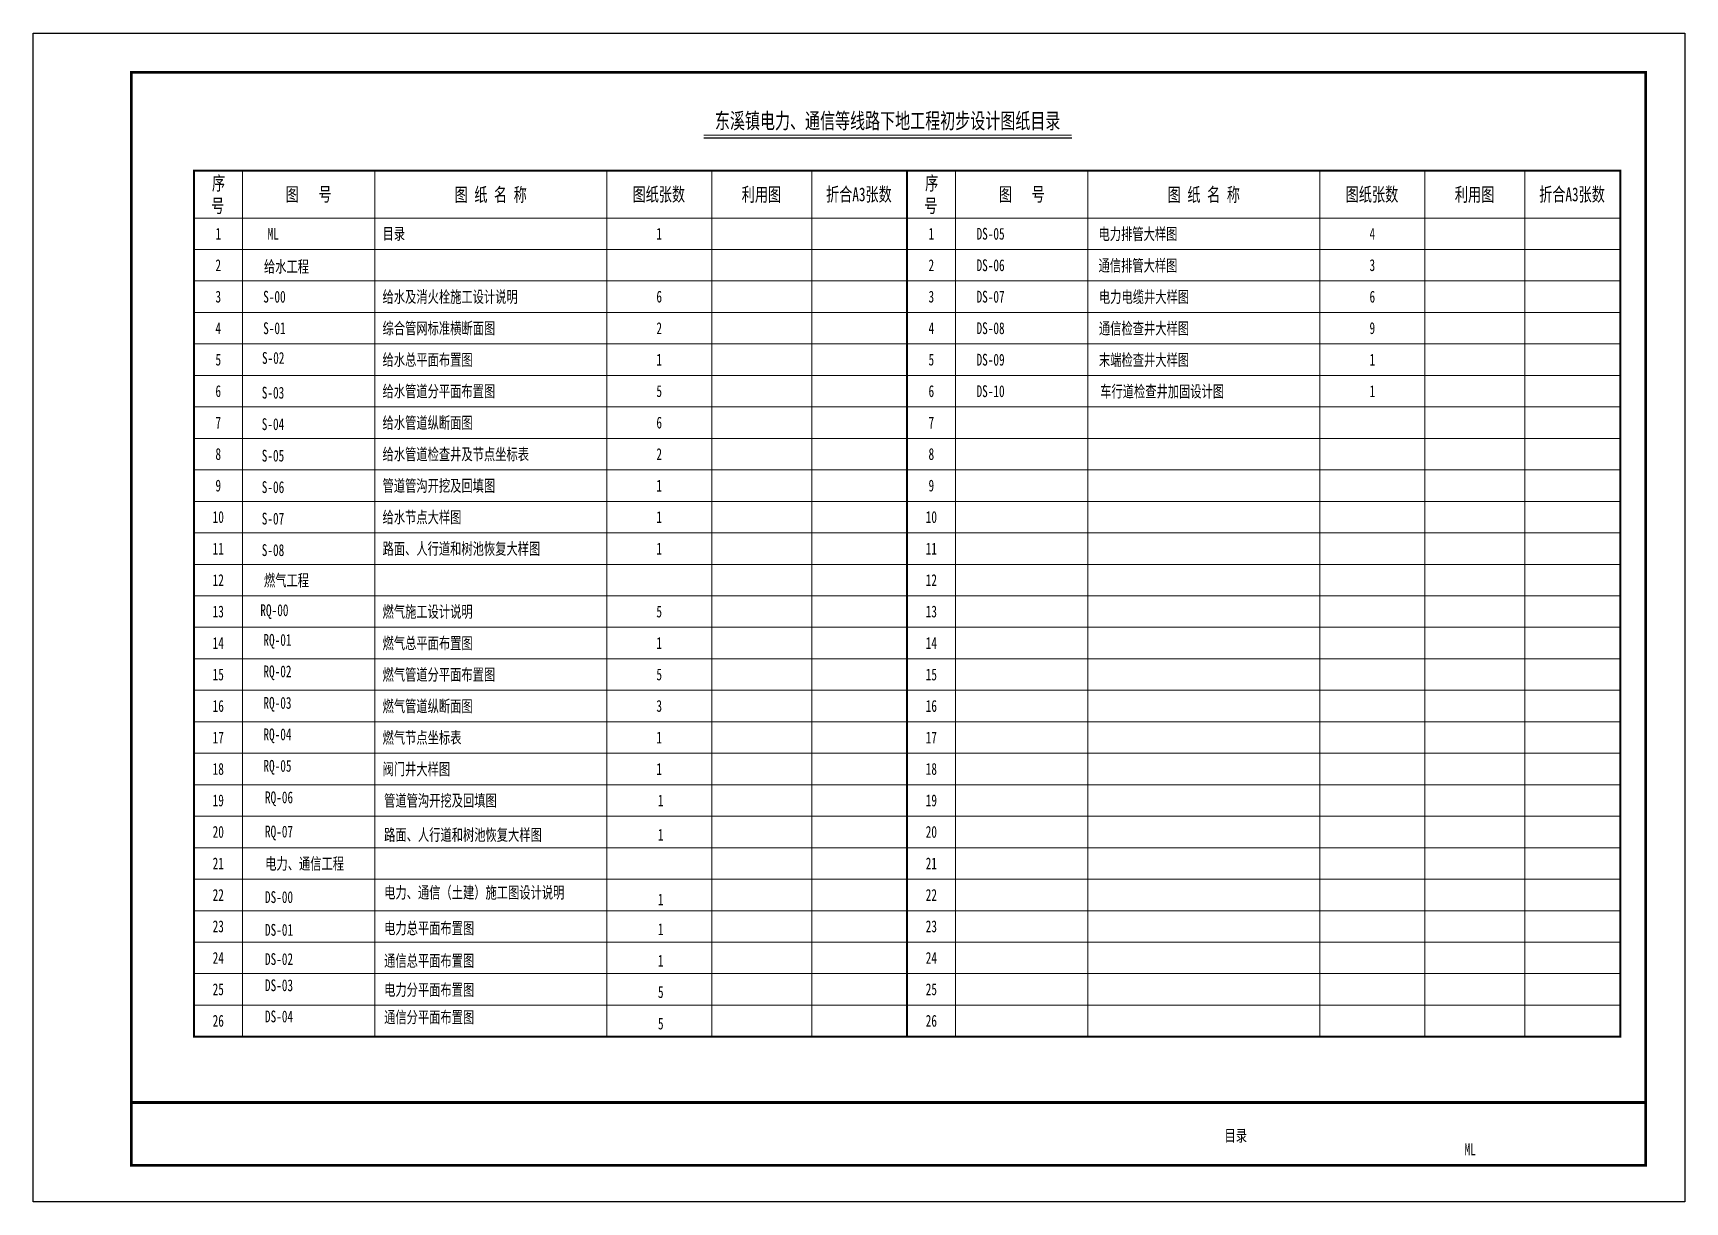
# Model space of a CAD drawing. Extents: x 2522 to 4202, y 805 to 1102.
# Drawn here: x 2522 to 2942, y 805.3 to 1102.3 of the extents above; entities that cross this region are included whole.
import ezdxf
from ezdxf.enums import TextEntityAlignment as Align

# ---------------------------------------------------------------- set-up
doc = ezdxf.new("R2010")
doc.units = 0
doc.layers.add('0-TK', color=7, linetype='Continuous')
doc.layers.add('GPSCOMMON', color=7, linetype='Continuous')
doc.styles.add('仿宋', font='simfang.ttf', dxfattribs={"width": 0.7})

msp = doc.modelspace()

# ---------------------------------------------------------------- texts
at = {"style": '仿宋', "width": 0.7}
msp.add_text('目录', height=3, dxfattribs=at).set_placement((2827.84, 822.14), align=Align.MIDDLE_CENTER)
msp.add_text('ML', height=3, dxfattribs=at).set_placement((2887.43, 818.66), align=Align.MIDDLE)
at = {"layer": 'GPSCOMMON', "style": '仿宋', "width": 0.7}
msp.add_text('东溪镇电力、通信等线路下地工程初步设计图纸目录', height=4, dxfattribs=at).set_placement((2739.32, 1080), align=Align.MIDDLE_CENTER)
at = {"layer": 'GPSCOMMON', "lineweight": 25, "style": '仿宋', "width": 0.7}
for s, height, p in [('序', 3.5, (2567.54, 1062.39)), ('图纸张数', 3.5, (2674.46, 1059.55)), ('利用图', 3.5, (2702.22, 1059.52)), ('折合A3张数', 3.5, (2723.67, 1059.55)), ('序', 3.5, (2748.85, 1062.39)), ('图纸张数', 3.5, (2855.77, 1059.55)), ('利用图', 3.5, (2883.53, 1059.52)), ('折合A3张数', 3.5, (2904.97, 1059.55)), ('号', 3.5, (2567.32, 1056.65)), ('号', 3.5, (2748.63, 1056.65)), ('目录', 3, (2610.9, 1049.82)), ('给水及消火栓施工设计说明', 3, (2610.9, 1033.77)), ('综合管网标准横断面图', 3, (2610.9, 1025.77)), ('给水总平面布置图', 3, (2610.9, 1017.77)), ('S-03', 3, (2580.19, 1009.41)), ('给水管道分平面布置图', 3, (2610.9, 1009.77)), ('S-04', 3, (2580.19, 1001.41)), ('给水管道纵断面图', 3, (2610.9, 1001.77)), ('S-05', 3, (2580.19, 993.41)), ('给水管道检查井及节点坐标表', 3, (2610.9, 993.77)), ('S-06', 3, (2580.19, 985.41)), ('管道管沟开挖及回填图', 3, (2610.9, 985.77)), ('S-07', 3, (2580.19, 977.41)), ('给水节点大样图', 3, (2610.9, 977.77)), ('S-08', 3, (2580.19, 969.41)), ('路面、人行道和树池恢复大样图', 3, (2610.9, 969.77)), ('燃气施工设计说明', 3, (2610.9, 953.77)), ('燃气总平面布置图', 3, (2610.9, 945.77)), ('燃气管道分平面布置图', 3, (2610.9, 937.77)), ('燃气管道纵断面图', 3, (2610.9, 929.77)), ('燃气节点坐标表', 3, (2610.9, 921.77)), ('阀门井大样图', 3, (2610.9, 913.77)), ('管道管沟开挖及回填图', 3, (2611.3, 905.77)), ('路面、人行道和树池恢复大样图', 3, (2611.3, 897.07)), ('电力、通信（土建）施工图设计说明', 3, (2611.3, 882.42)), ('电力总平面布置图', 3, (2611.3, 873.35)), ('通信总平面布置图', 3, (2611.3, 865.08)), ('电力分平面布置图', 3, (2611.3, 857.69)), ('通信分平面布置图', 3, (2611.3, 850.74))]:
    msp.add_text(s, height=height, dxfattribs=at).set_placement(p)
for s, height, p in [('图   号', 3.5, (2592.11, 1061.29)), ('图 纸 名 称', 3.5, (2638.4, 1061.29)), ('图   号', 3.5, (2773.42, 1061.29)), ('图 纸 名 称', 3.5, (2819.71, 1061.29)), ('ML', 3, (2583.1, 1051.29)), ('1', 3, (2681.24, 1051.29)), ('电力排管大样图', 3, (2802.96, 1051.29)), ('4', 3, (2862.55, 1051.29)), ('给水工程', 3, (2586.48, 1043)), ('DS-06', 3, (2765.49, 1043.29)), ('通信排管大样图', 3, (2802.96, 1043.29)), ('3', 3, (2862.55, 1043.29)), ('S-00', 3, (2583.41, 1035.29)), ('6', 3, (2681.24, 1035.29)), ('DS-07', 3, (2765.49, 1035.29)), ('电力电缆井大样图', 3, (2804.5, 1035.29)), ('6', 3, (2862.55, 1035.29)), ('通信检查井大样图', 3, (2804.5, 1027.29)), ('S-01', 3, (2583.41, 1027.29)), ('2', 3, (2681.24, 1027.29)), ('DS-08', 3, (2765.49, 1027.29)), ('9', 3, (2862.55, 1027.29)), ('S-02', 3, (2583.1, 1019.74)), ('1', 3, (2681.24, 1019.29)), ('DS-09', 3, (2765.49, 1019.29)), ('末端检查井大样图', 3, (2804.5, 1019.29)), ('1', 3, (2862.55, 1019.29)), ('5', 3, (2681.24, 1011.29)), ('DS-10', 3, (2765.49, 1011.29)), ('车行道检查井加固设计图', 3, (2809.11, 1011.29)), ('1', 3, (2862.55, 1011.29)), ('6', 3, (2681.24, 1003.29)), ('2', 3, (2681.24, 995.29)), ('1', 3, (2681.24, 987.29)), ('1', 3, (2681.24, 979.29)), ('1', 3, (2681.24, 971.29)), ('燃气工程', 3, (2586.48, 963.29)), ('RQ-00', 3, (2583.41, 955.29)), ('5', 3, (2681.24, 955.29)), ('RQ-01', 3, (2584.18, 947.74)), ('1', 3, (2681.24, 947.29)), ('RQ-02', 3, (2584.18, 939.74)), ('5', 3, (2681.24, 939.29)), ('RQ-03', 3, (2584.18, 931.74)), ('3', 3, (2681.24, 931.29)), ('RQ-04', 3, (2584.18, 923.74)), ('1', 3, (2681.24, 923.29)), ('RQ-05', 3, (2584.18, 915.74)), ('1', 3, (2681.24, 915.29)), ('RQ-06', 3, (2584.58, 907.74)), ('1', 3, (2681.64, 907.29)), ('RQ-07', 3, (2584.58, 899.04)), ('1', 3, (2681.64, 898.59)), ('电力、通信工程', 3, (2591.09, 891.29)), ('DS-00', 3, (2584.58, 882.74)), ('1', 3, (2681.64, 882.15)), ('DS-01', 3, (2584.58, 874.42)), ('1', 3, (2681.64, 874.59)), ('DS-02', 3, (2584.58, 866.99)), ('1', 3, (2681.64, 866.59)), ('DS-03', 3, (2584.58, 860.34)), ('5', 3, (2681.64, 858.59)), ('DS-04', 3, (2584.58, 852.42)), ('5', 3, (2681.64, 850.59))]:
    msp.add_text(s, height=height, dxfattribs=at).set_placement(p, align=Align.MIDDLE)
at = {"layer": 'GPSCOMMON', "color": 2, "lineweight": 25, "style": '仿宋', "width": 0.7}
for s, p in [('1', (2569.13, 1051.29)), ('1', (2750.43, 1051.29)), ('2', (2569.13, 1043.29)), ('2', (2750.43, 1043.29)), ('3', (2569.13, 1035.29)), ('3', (2750.43, 1035.29)), ('4', (2569.13, 1027.29)), ('4', (2750.43, 1027.29)), ('5', (2569.13, 1019.29)), ('5', (2750.43, 1019.29)), ('6', (2569.13, 1011.29)), ('6', (2750.43, 1011.29)), ('7', (2569.13, 1003.29)), ('7', (2750.43, 1003.29)), ('8', (2569.13, 995.29)), ('8', (2750.43, 995.29)), ('9', (2569.13, 987.29)), ('9', (2750.43, 987.29)), ('10', (2569.13, 979.29)), ('10', (2750.43, 979.29)), ('11', (2569.13, 971.29)), ('11', (2750.43, 971.29)), ('12', (2569.13, 963.29)), ('12', (2750.43, 963.29)), ('13', (2569.13, 955.29)), ('13', (2750.43, 955.29)), ('14', (2569.13, 947.29)), ('14', (2750.43, 947.29)), ('15', (2569.13, 939.29)), ('15', (2750.43, 939.29)), ('16', (2569.13, 931.29)), ('16', (2750.43, 931.29)), ('17', (2569.13, 923.29)), ('17', (2750.43, 923.29)), ('18', (2569.13, 915.29)), ('18', (2750.43, 915.29)), ('19', (2569.13, 907.29)), ('19', (2750.43, 907.29)), ('20', (2569.13, 899.29)), ('20', (2750.43, 899.29)), ('21', (2569.13, 891.29)), ('21', (2750.43, 891.29)), ('22', (2569.13, 883.29)), ('22', (2750.43, 883.29)), ('23', (2569.13, 875.29)), ('23', (2750.43, 875.29)), ('24', (2569.13, 867.29)), ('24', (2750.43, 867.29)), ('25', (2569.13, 859.29)), ('25', (2750.43, 859.29)), ('26', (2569.13, 851.29)), ('26', (2750.43, 851.29))]:
    msp.add_text(s, height=3, dxfattribs=at).set_placement(p, align=Align.MIDDLE)
at = {"layer": 'GPSCOMMON', "lineweight": 25, "style": '仿宋', "width": 0.7}
msp.add_text('DS-05', height=3, dxfattribs=at).set_placement((2765.49, 1051.29), align=Align.MIDDLE_CENTER)

# ---------------------------------------------------------------- linework, layer by layer
at = {"layer": '0-TK'}
msp.add_lwpolyline([(2522.04, 1102.28), (2942.04, 1102.28), (2942.04, 805.28), (2522.04, 805.28)], close=True, dxfattribs=at)
at = {"layer": '0-TK', "const_width": 0.7}
for points in [[(2932.04, 814.56), (2547.04, 814.56), (2547.04, 1092.28), (2932.04, 1092.28)], [(2547.04, 1092.28), (2932.04, 1092.28), (2932.04, 830.56), (2547.04, 830.56)]]:
    msp.add_lwpolyline(points, close=True, dxfattribs=at)
at = {"layer": 'GPSCOMMON'}
msp.add_line((2692.58, 1075.62), (2786.15, 1075.62), dxfattribs=at)
at = {"layer": 'GPSCOMMON', "lineweight": 18}
for p, q in [((2575.3, 847.29), (2575.3, 1067.29)), ((2608.92, 1067.29), (2608.92, 847.29)), ((2608.92, 1067.29), (2608.92, 1047.29)), ((2667.89, 1067.29), (2667.89, 1047.29)), ((2694.6, 1067.29), (2694.6, 847.29)), ((2694.6, 1067.29), (2694.6, 1047.29)), ((2720.02, 1067.29), (2720.02, 847.29)), ((2720.02, 1067.29), (2720.02, 1047.29)), ((2756.61, 847.29), (2756.61, 1067.29)), ((2790.23, 1067.29), (2790.23, 847.29)), ((2790.23, 1067.29), (2790.23, 1047.29)), ((2849.2, 1067.29), (2849.2, 1047.29)), ((2875.91, 1067.29), (2875.91, 847.29)), ((2875.91, 1067.29), (2875.91, 1047.29)), ((2901.33, 1067.29), (2901.33, 847.29)), ((2901.33, 1067.29), (2901.33, 1047.29)), ((2744.26, 1055.29), (2562.95, 1055.29)), ((2925.57, 1055.29), (2744.26, 1055.29)), ((2608.92, 1047.29), (2608.92, 967.29)), ((2667.89, 1047.29), (2667.89, 847.29)), ((2694.6, 1047.29), (2694.6, 967.29)), ((2720.02, 1047.29), (2720.02, 967.29)), ((2849.2, 1047.29), (2849.2, 847.29)), ((2901.33, 1047.29), (2901.33, 967.29)), ((2744.26, 1039.29), (2562.95, 1039.29)), ((2744.26, 1039.29), (2562.95, 1039.29)), ((2925.57, 1039.29), (2744.26, 1039.29)), ((2925.57, 1039.29), (2744.26, 1039.29)), ((2744.26, 1031.29), (2562.95, 1031.29)), ((2744.26, 1031.29), (2562.95, 1031.29)), ((2925.57, 1031.29), (2744.26, 1031.29)), ((2925.57, 1031.29), (2744.26, 1031.29)), ((2744.26, 1023.29), (2562.95, 1023.29)), ((2744.26, 1023.29), (2562.95, 1023.29)), ((2925.57, 1023.29), (2744.26, 1023.29)), ((2925.57, 1023.29), (2744.26, 1023.29)), ((2744.26, 1015.29), (2562.95, 1015.29)), ((2744.26, 1015.29), (2562.95, 1015.29)), ((2925.57, 1015.29), (2744.26, 1015.29)), ((2925.57, 1015.29), (2744.26, 1015.29)), ((2744.26, 1007.29), (2562.95, 1007.29)), ((2744.26, 1007.29), (2562.95, 1007.29)), ((2925.57, 1007.29), (2744.26, 1007.29)), ((2925.57, 1007.29), (2744.26, 1007.29)), ((2744.26, 999.29), (2562.95, 999.29)), ((2925.57, 999.29), (2744.26, 999.29)), ((2744.26, 991.29), (2562.95, 991.29)), ((2925.57, 991.29), (2744.26, 991.29)), ((2744.26, 983.29), (2562.95, 983.29)), ((2925.57, 983.29), (2744.26, 983.29)), ((2744.26, 975.29), (2562.95, 975.29)), ((2925.57, 975.29), (2744.26, 975.29)), ((2744.26, 967.29), (2562.95, 967.29)), ((2608.92, 967.29), (2608.92, 871.29)), ((2694.6, 967.29), (2694.6, 911.29)), ((2720.02, 967.29), (2720.02, 911.29)), ((2925.57, 967.29), (2744.26, 967.29)), ((2790.23, 967.29), (2790.23, 871.29)), ((2901.33, 967.29), (2901.33, 911.29)), ((2744.26, 959.29), (2562.95, 959.29)), ((2925.57, 959.29), (2744.26, 959.29)), ((2744.26, 951.29), (2562.95, 951.29)), ((2925.57, 951.29), (2744.26, 951.29)), ((2744.26, 943.29), (2562.95, 943.29)), ((2925.57, 943.29), (2744.26, 943.29)), ((2744.26, 935.29), (2562.95, 935.29)), ((2925.57, 935.29), (2744.26, 935.29)), ((2744.26, 927.29), (2562.95, 927.29)), ((2925.57, 927.29), (2744.26, 927.29)), ((2744.26, 919.29), (2562.95, 919.29)), ((2925.57, 919.29), (2744.26, 919.29)), ((2744.26, 911.29), (2562.95, 911.29)), ((2694.6, 911.29), (2694.6, 903.29)), ((2720.02, 911.29), (2720.02, 903.29)), ((2925.57, 911.29), (2744.26, 911.29)), ((2901.33, 911.29), (2901.33, 903.29)), ((2744.26, 903.29), (2562.95, 903.29)), ((2925.57, 903.29), (2744.26, 903.29)), ((2744.26, 895.29), (2562.95, 895.29)), ((2744.26, 895.29), (2562.95, 895.29)), ((2925.57, 895.29), (2744.26, 895.29)), ((2925.57, 895.29), (2744.26, 895.29)), ((2744.26, 887.29), (2562.95, 887.29)), ((2744.26, 887.29), (2562.95, 887.29)), ((2925.57, 887.29), (2744.26, 887.29)), ((2925.57, 887.29), (2744.26, 887.29)), ((2744.26, 879.29), (2562.95, 879.29)), ((2925.57, 879.29), (2744.26, 879.29)), ((2744.26, 871.29), (2562.95, 871.29)), ((2925.57, 871.29), (2744.26, 871.29)), ((2744.26, 863.29), (2562.95, 863.29)), ((2925.57, 863.29), (2744.26, 863.29)), ((2744.26, 855.29), (2562.95, 855.29)), ((2925.57, 855.29), (2744.26, 855.29))]:
    msp.add_line(p, q, dxfattribs=at)
at = {"layer": 'GPSCOMMON', "color": 0, "lineweight": 18}
for p, q in [((2744.26, 1047.29), (2562.95, 1047.29)), ((2744.26, 1047.29), (2562.95, 1047.29)), ((2925.57, 1047.29), (2744.26, 1047.29)), ((2925.57, 1047.29), (2744.26, 1047.29))]:
    msp.add_line(p, q, dxfattribs=at)
at = {"layer": 'GPSCOMMON'}
msp.add_lwpolyline([(2692.58, 1076.34, 0.3, 0.3, 0), (2786.15, 1076.34, 0, 0, 0)], format="xyseb", dxfattribs=at)
at = {"layer": 'GPSCOMMON', "const_width": 0.5, "flags": 128}
for points in [[(2744.26, 1055.29), (2744.26, 847.29), (2562.95, 847.29), (2562.95, 1055.29), (2562.95, 1067.29), (2744.26, 1067.29)], [(2925.57, 1055.29), (2925.57, 847.29), (2744.26, 847.29), (2744.26, 1055.29), (2744.26, 1067.29), (2925.57, 1067.29)]]:
    msp.add_lwpolyline(points, close=True, dxfattribs=at)
for points in [[(2744.26, 847.29), (2744.26, 1055.29), (2744.26, 1067.29)], [(2925.57, 847.29), (2925.57, 1055.29), (2925.57, 1067.29)]]:
    msp.add_lwpolyline(points, dxfattribs=at)

msp.set_redraw_order([(e.dxf.handle, doc.entitydb.next_handle()) for e in msp.query("TEXT MTEXT ATTDEF DIMENSION ARC_DIMENSION")])  # texts and dimensions are drawn at this point

doc.saveas('drawing.dxf')
